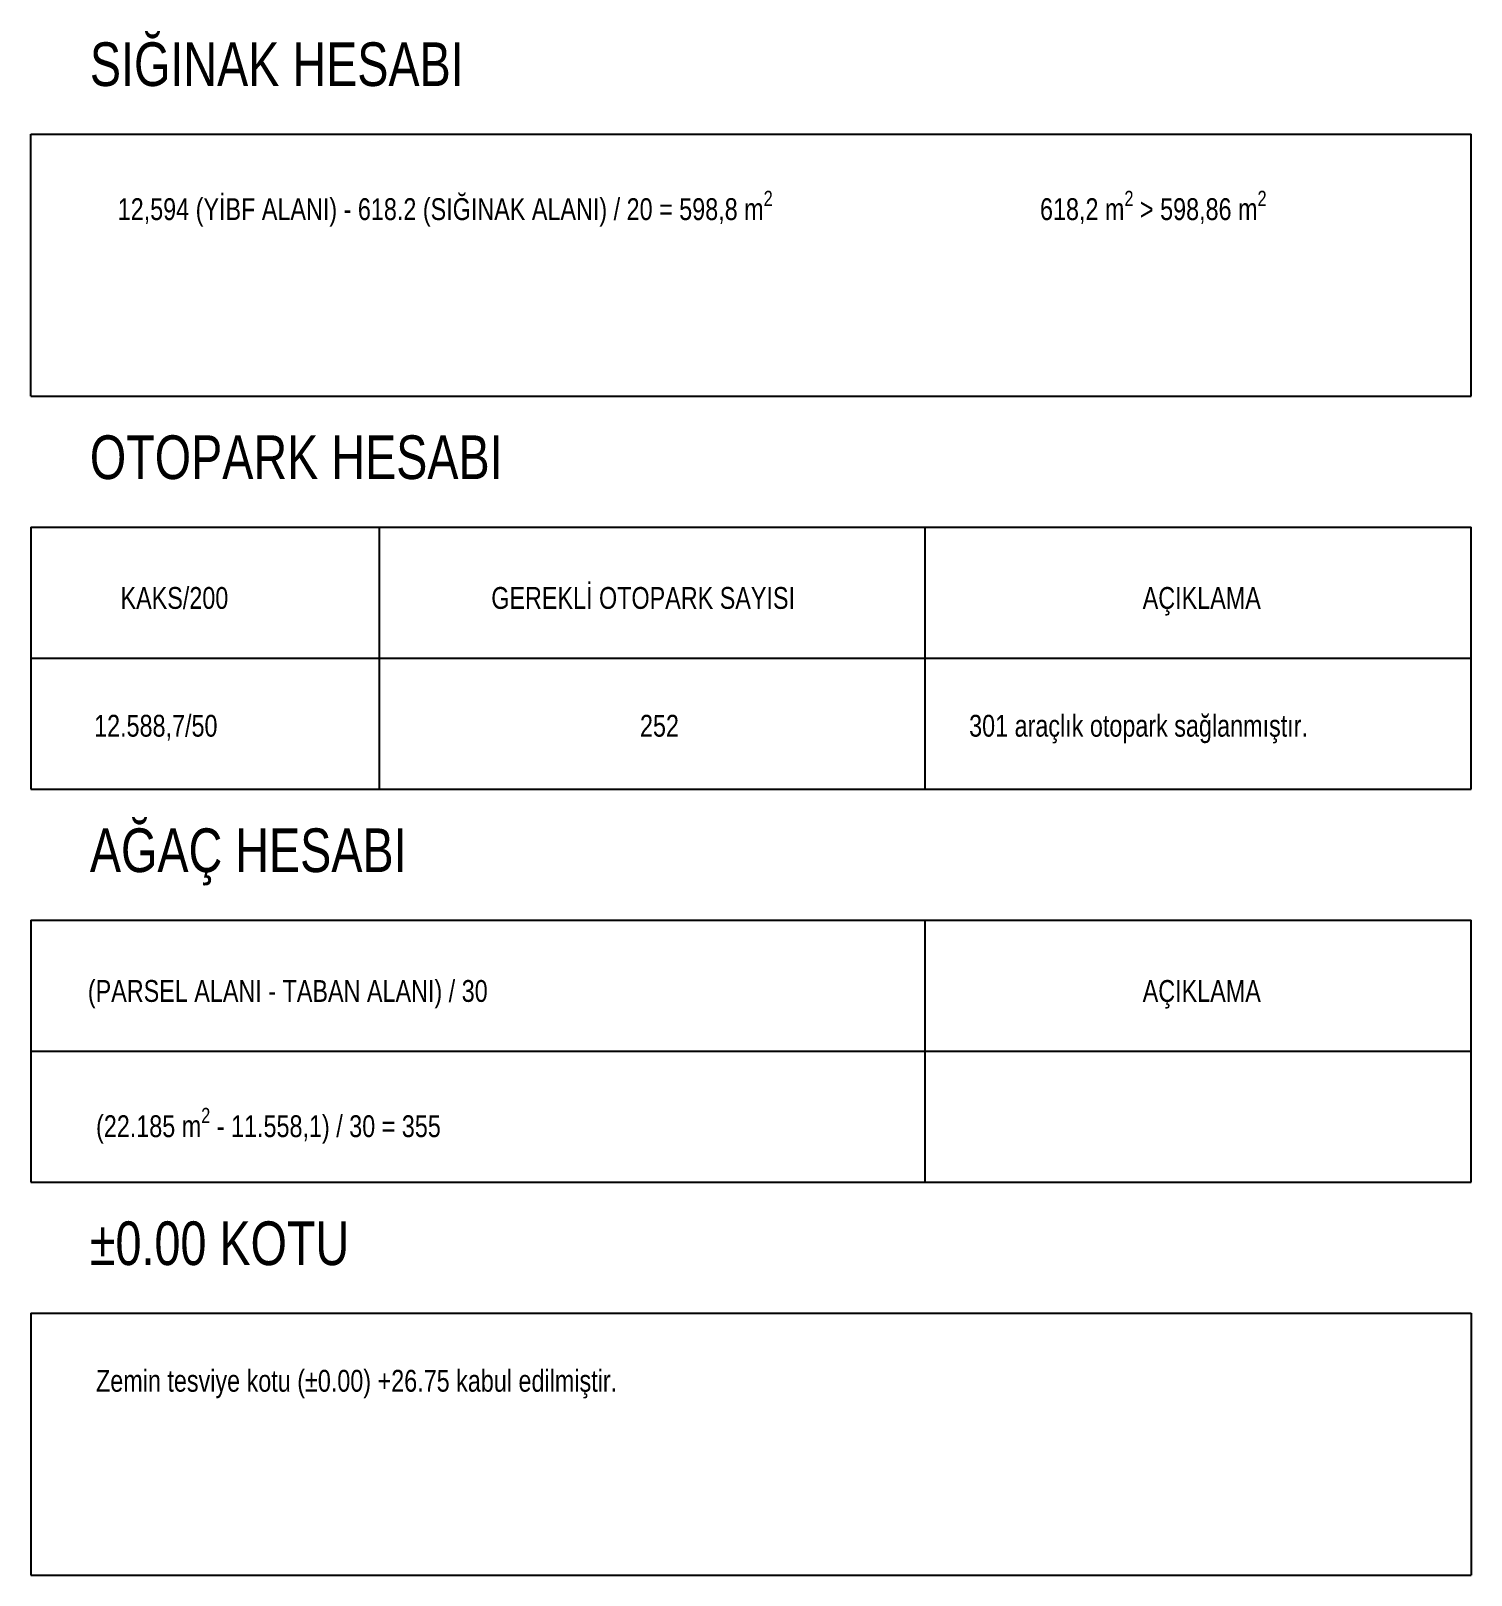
# Model space of a CAD drawing. Header units: centimetres. Extents: x 28733 to 98303, y -2883 to 8555.
# Drawn here: x 38063 to 39382, y 6991 to 8405 of the extents above; entities that cross this region are included whole.
import ezdxf

# ---------------------------------------------------------------- set-up
doc = ezdxf.new("R2010")
doc.units = ezdxf.units.CM
doc.header["$LTSCALE"] = 100
doc.layers.add('A-ANNO-TEXT', color=50, linetype='Continuous')
doc.layers.add('A-ANNO-TTBL', color=157, linetype='Continuous')
doc.styles.add('Fields_100', font='act_simplex.shx', dxfattribs={"width": 0.8, "height": 20})
doc.styles.add('Fields_200', font='act_simplex.shx', dxfattribs={"width": 0.8, "height": 40})

msp = doc.modelspace()

# ---------------------------------------------------------------- texts
at = {"layer": 'A-ANNO-TEXT', "width": 0.8}
for s, height, style, p in [('SIĞINAK HESABI', 40, 'Fields_200', (38116.97, 8354.71)), ('OTOPARK HESABI', 40, 'Fields_200', (38116.97, 7994.71)), ('KAKS/200', 20, 'Fields_100', (38145.04, 7875.8)), ('GEREKLİ OTOPARK SAYISI', 20, 'Fields_100', (38484.62, 7875.8)), ('AÇIKLAMA', 20, 'Fields_100', (39081.29, 7875.8)), ('AĞAÇ HESABI', 40, 'Fields_200', (38116.97, 7634.71)), ('(PARSEL ALANI - TABAN ALANI) / 30', 20, 'Fields_100', (38115.12, 7515.8)), ('AÇIKLAMA', 20, 'Fields_100', (39081.29, 7515.8)), ('%%P0.00 KOTU ', 40, 'Fields_200', (38116.97, 7274.71))]:
    msp.add_text(s, height=height, dxfattribs=dict(at, style=style)).set_placement(p)
at = {"layer": 'A-ANNO-TEXT', "char_height": 20, "attachment_point": 1, "style": 'Fields_100'}
for s, width, insert in [('\\A1;12,594 (YİBF ALANI) - 618.2 (SIĞINAK ALANI) / 20 = 598,8 m{\\H0.7x;\\S2^ ;}', 1122.1798, (38142.47, 8258.73)), ('\\A1;618,2 m{\\H0.7x;\\S2^ ;} > 598,86 m{\\H0.7x;\\S2^ ;}', 347.907, (38987.23, 8258.73)), ('\\A1;12.588,7/50', 246.3645, (38120.84, 7778.73)), ('\\A1;301 araçlık otopark sağlanmıştır.', 426.6383, (38922.31, 7778.73)), ('\\A1;252', 246.3645, (38620.84, 7778.73)), ('\\A1;\\pt260;(22.185 m{\\H0.7x;\\S2^ ;} - 11.558,1) / 30 = 355 ', 1012.629, (38122.6, 7418.73)), ('\\A1;Zemin tesviye kotu (%%P0.00) +26.75 kabul edilmiştir.', 1436.361, (38122.6, 7178.73))]:
    msp.add_mtext_dynamic_manual_height_columns(s, width=width, gutter_width=879.81, heights=[0], dxfattribs=dict(at, insert=insert))

# ---------------------------------------------------------------- linework, layer by layer
at = {"layer": 'A-ANNO-TTBL'}
for p, q in [((38062.94, 8070.73), (38062.94, 8310.73)), ((39382.11, 8070.73), (39382.11, 8310.73)), ((38062.94, 7950.73), (38062.94, 7710.73)), ((38062.94, 7590.73), (38062.94, 7350.73)), ((38062.94, 7230.73), (38062.94, 6990.73)), ((39382.11, 7230.73), (39382.11, 6990.73))]:
    msp.add_line(p, q, dxfattribs=at)
for points in [[(38062.94, 8310.73), (39382.11, 8310.73)], [(38062.94, 8070.73), (39382.11, 8070.73)], [(38062.94, 7950.73), (39382.11, 7950.73)], [(38382.11, 7710.73), (38382.11, 7950.73)], [(38882.11, 7710.73), (38882.11, 7950.73)], [(39382.11, 7710.73), (39382.11, 7950.73)], [(38062.94, 7830.73), (39382.11, 7830.73)], [(38062.94, 7710.73), (39382.11, 7710.73)], [(38062.94, 7710.73), (39382.11, 7710.73)], [(38062.94, 7590.73), (39382.11, 7590.73)], [(38882.11, 7350.73), (38882.11, 7590.73)], [(39382.11, 7350.73), (39382.11, 7590.73)], [(38062.94, 7470.73), (39382.11, 7470.73)], [(38062.94, 7350.73), (39382.11, 7350.73)], [(38062.94, 7230.73), (39382.11, 7230.73)], [(38062.94, 6990.73), (39382.11, 6990.73)]]:
    msp.add_lwpolyline(points, dxfattribs=at)

msp.set_redraw_order([(e.dxf.handle, doc.entitydb.next_handle()) for e in msp.query("TEXT MTEXT ATTDEF DIMENSION ARC_DIMENSION")])  # texts and dimensions are drawn at this point

doc.saveas('drawing.dxf')
